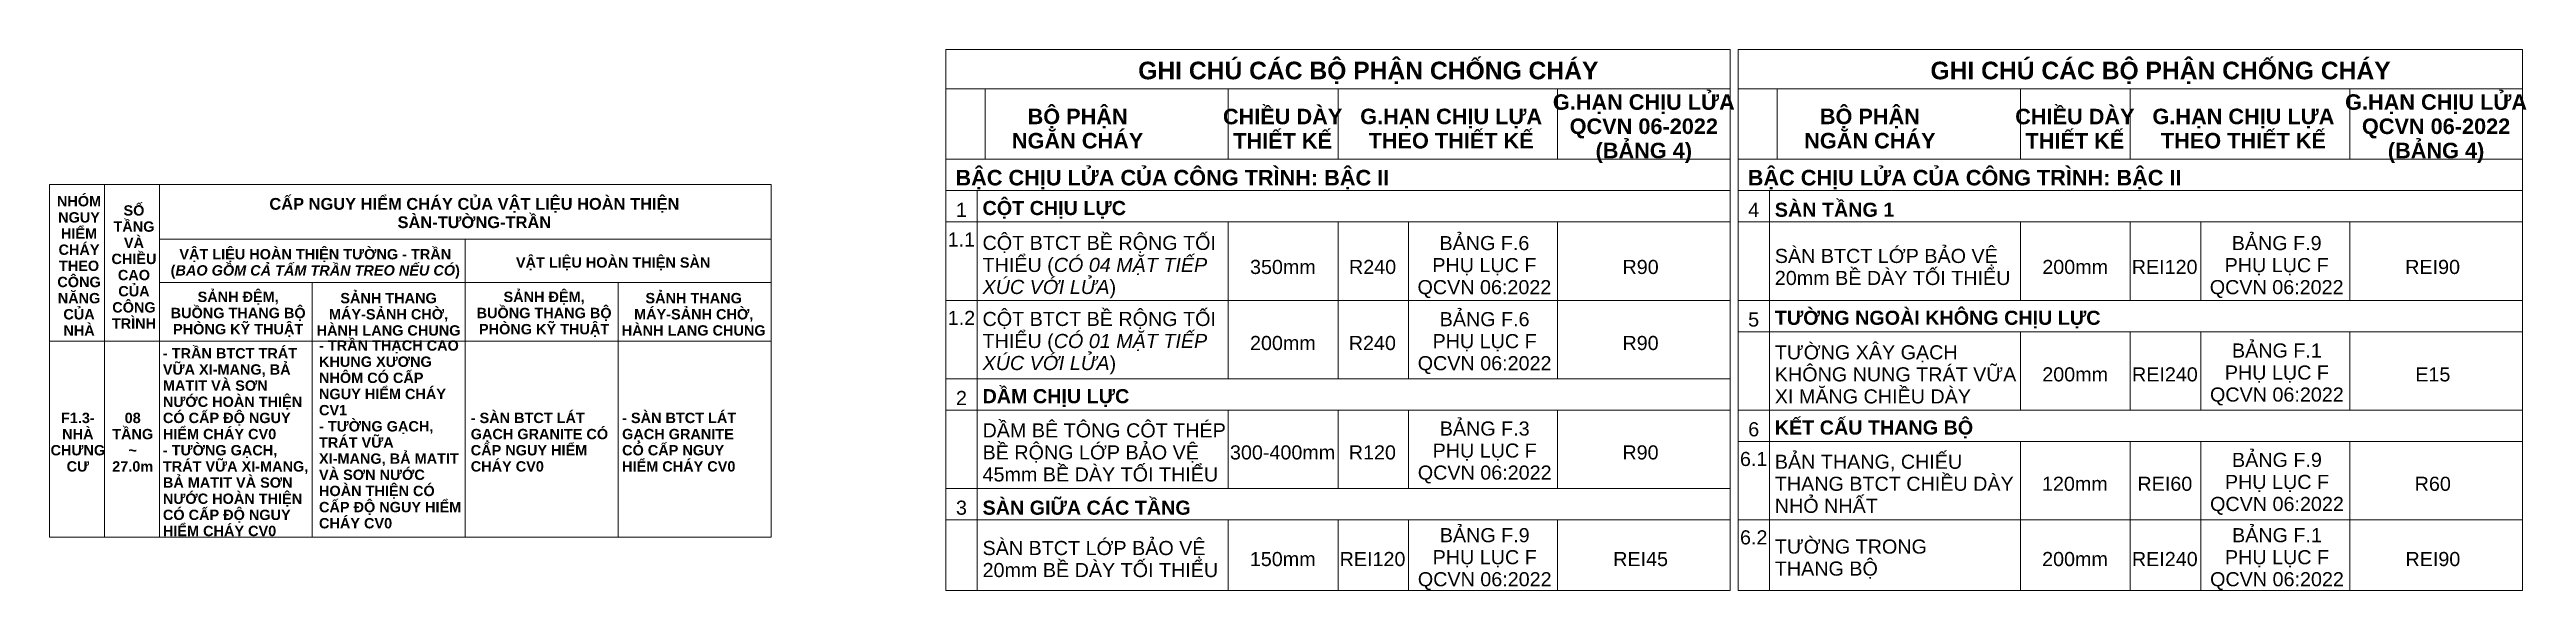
# Model space of a CAD drawing. Header units: millimetres. Extents: x 1591 to 239243, y -15958 to 82755.
# Drawn here: x 1591 to 17379, y 2351 to 5801 of the extents above; entities that cross this region are included whole.
import ezdxf

# ---------------------------------------------------------------- set-up
doc = ezdxf.new("R2010")
doc.units = ezdxf.units.MM
doc.layers.add('A-DETL-THIN', color=151, linetype='Continuous', lineweight=18)
doc.layers.add('G-ANNO-TEXT-1', color=7, linetype='Continuous', lineweight=9)
doc.styles.add('Arial_1', font='arial_0.ttf', dxfattribs={"height": 75})
doc.styles.add('Arial_2', font='arial_0.ttf', dxfattribs={"height": 112.5})
doc.styles.add('Arial_3', font='arial_0.ttf', dxfattribs={"height": 90})
doc.styles.add('Arial_B', font='arialbd_0.ttf', dxfattribs={"height": 66})
doc.styles.add('Arial_B_1', font='arialbd_0.ttf', dxfattribs={"height": 99})

msp = doc.modelspace()

# ---------------------------------------------------------------- texts
at = {"layer": 'G-ANNO-TEXT-1', "line_spacing_factor": 0.936439}
for s, insert, char_height, width, attachment_point, style in [('\\pt4.5,9,13.5,18,22.5,27,31.5,36,40.5,45,49.5,54,58.5,63,67.5,72,76.5,81,85.5,90,94.5,99,103.5,108,112.5,117,121.5,126,130.5,135,139.5,144;{\\fArial|b1|i0|c0|p34;GHI CHÚ CÁC BỘ PHẬN CHỐNG CHÁY}', (9997.2, 5652.4), 112.5, 3009.15, 5, 'Arial_2'), ('\\pt4.5,9,13.5,18,22.5,27,31.5,36,40.5,45,49.5,54,58.5,63,67.5,72,76.5,81,85.5,90,94.5,99,103.5,108,112.5,117,121.5,126,130.5,135,139.5,144;{\\fArial|b1|i0|c0|p34;GHI CHÚ CÁC BỘ PHẬN CHỐNG CHÁY}', (15047.2, 5652.4), 112.5, 3009.15, 5, 'Arial_2'), ('\\pt571.50027,1142.99955,1714.49982,2286.00009,2857.50036,3428.99964,4000.49991,4572.00018,5143.50045,5714.99973,6286.5,6858.00027,7429.49955,8000.99982,8572.50009,9144.00036,9715.49964,10286.99991,10858.50018,11430.00045,12001.49973,12573,13144.50027,13715.99955,14287.49982,14859.00009,15430.50036,16001.99964,16573.49991,17145.00018,17716.50045,18287.99973;G.HẠN CHỊU LỬA\\PQCVN 06-2022\\P(BẢNG 4)', (11753.3, 5296.3), 99, 1125, 5, 'Arial_B_1'), ('\\pt571.50027,1142.99955,1714.49982,2286.00009,2857.50036,3428.99964,4000.49991,4572.00018,5143.50045,5714.99973,6286.5,6858.00027,7429.49955,8000.99982,8572.50009,9144.00036,9715.49964,10286.99991,10858.50018,11430.00045,12001.49973,12573,13144.50027,13715.99955,14287.49982,14859.00009,15430.50036,16001.99964,16573.49991,17145.00018,17716.50045,18287.99973;G.HẠN CHỊU LỬA\\PQCVN 06-2022\\P(BẢNG 4)', (16803.3, 5296.3), 99, 1125, 5, 'Arial_B_1'), ('\\pt571.50027,1142.99955,1714.49982,2286.00009,2857.50036,3428.99964,4000.49991,4572.00018,5143.50045,5714.99973,6286.5,6858.00027,7429.49955,8000.99982,8572.50009,9144.00036,9715.49964,10286.99991,10858.50018,11430.00045,12001.49973,12573,13144.50027,13715.99955,14287.49982,14859.00009,15430.50036,16001.99964,16573.49991,17145.00018,17716.50045,18287.99973;BỘ PHẬN\\PNGĂN CHÁY', (8144.3, 5296.1), 99, 877.95, 5, 'Arial_B_1'), ('\\pt571.50027,1142.99955,1714.49982,2286.00009,2857.50036,3428.99964,4000.49991,4572.00018,5143.50045,5714.99973,6286.5,6858.00027,7429.49955,8000.99982,8572.50009,9144.00036,9715.49964,10286.99991,10858.50018,11430.00045,12001.49973,12573,13144.50027,13715.99955,14287.49982,14859.00009,15430.50036,16001.99964,16573.49991,17145.00018,17716.50045,18287.99973;CHIỀU DÀY\\PTHIẾT KẾ', (9451, 5296.1), 99, 750.15, 5, 'Arial_B_1'), ('\\pt571.50027,1142.99955,1714.49982,2286.00009,2857.50036,3428.99964,4000.49991,4572.00018,5143.50045,5714.99973,6286.5,6858.00027,7429.49955,8000.99982,8572.50009,9144.00036,9715.49964,10286.99991,10858.50018,11430.00045,12001.49973,12573,13144.50027,13715.99955,14287.49982,14859.00009,15430.50036,16001.99964,16573.49991,17145.00018,17716.50045,18287.99973;G.HẠN CHỊU LỰA THEO THIẾT KẾ', (10525.3, 5296.1), 99, 1184.85, 5, 'Arial_B_1'), ('\\pt571.50027,1142.99955,1714.49982,2286.00009,2857.50036,3428.99964,4000.49991,4572.00018,5143.50045,5714.99973,6286.5,6858.00027,7429.49955,8000.99982,8572.50009,9144.00036,9715.49964,10286.99991,10858.50018,11430.00045,12001.49973,12573,13144.50027,13715.99955,14287.49982,14859.00009,15430.50036,16001.99964,16573.49991,17145.00018,17716.50045,18287.99973;BỘ PHẬN\\PNGĂN CHÁY', (13194.3, 5296.1), 99, 877.95, 5, 'Arial_B_1'), ('\\pt571.50027,1142.99955,1714.49982,2286.00009,2857.50036,3428.99964,4000.49991,4572.00018,5143.50045,5714.99973,6286.5,6858.00027,7429.49955,8000.99982,8572.50009,9144.00036,9715.49964,10286.99991,10858.50018,11430.00045,12001.49973,12573,13144.50027,13715.99955,14287.49982,14859.00009,15430.50036,16001.99964,16573.49991,17145.00018,17716.50045,18287.99973;CHIỀU DÀY\\PTHIẾT KẾ', (14501, 5296.1), 99, 750.15, 5, 'Arial_B_1'), ('\\pt571.50027,1142.99955,1714.49982,2286.00009,2857.50036,3428.99964,4000.49991,4572.00018,5143.50045,5714.99973,6286.5,6858.00027,7429.49955,8000.99982,8572.50009,9144.00036,9715.49964,10286.99991,10858.50018,11430.00045,12001.49973,12573,13144.50027,13715.99955,14287.49982,14859.00009,15430.50036,16001.99964,16573.49991,17145.00018,17716.50045,18287.99973;G.HẠN CHỊU LỰA THEO THIẾT KẾ', (15575.3, 5296.1), 99, 1184.85, 5, 'Arial_B_1'), ('\\pt571.50027,1142.99955,1714.49982,2286.00009,2857.50036,3428.99964,4000.49991,4572.00018,5143.50045,5714.99973,6286.5,6858.00027,7429.49955,8000.99982,8572.50009,9144.00036,9715.49964,10286.99991,10858.50018,11430.00045,12001.49973,12573,13144.50027,13715.99955,14287.49982,14859.00009,15430.50036,16001.99964,16573.49991,17145.00018,17716.50045,18287.99973;BẬC CHỊU LỬA CỦA CÔNG TRÌNH: BẬC II', (7365.8, 4970.8), 99, 5140.8, 4, 'Arial_B_1'), ('\\pt571.50027,1142.99955,1714.49982,2286.00009,2857.50036,3428.99964,4000.49991,4572.00018,5143.50045,5714.99973,6286.5,6858.00027,7429.49955,8000.99982,8572.50009,9144.00036,9715.49964,10286.99991,10858.50018,11430.00045,12001.49973,12573,13144.50027,13715.99955,14287.49982,14859.00009,15430.50036,16001.99964,16573.49991,17145.00018,17716.50045,18287.99973;BẬC CHỊU LỬA CỦA CÔNG TRÌNH: BẬC II', (12415.8, 4970.8), 99, 5140.8, 4, 'Arial_B_1'), ('\\pt381.00018,761.9997,1142.99988,1524.00006,1905.00024,2285.99976,2666.99994,3048.00012,3429.0003,3809.99982,4191,4572.00018,4952.9997,5333.99988,5715.00006,6096.00024,6476.99976,6857.99994,7239.00012,7620.0003,8000.99982,8382,8763.00018,9143.9997,9524.99988,9906.00006,10287.00024,10667.99976,11048.99994,11430.00012,11811.0003,12191.99982;NHÓM NGUY HIỂM CHÁY THEO CÔNG NĂNG CỦA NHÀ', (1779.3, 4421.3), 66, 343.2, 5, 'Arial_B'), ('\\pt381.00018,761.9997,1142.99988,1524.00006,1905.00024,2285.99976,2666.99994,3048.00012,3429.0003,3809.99982,4191,4572.00018,4952.9997,5333.99988,5715.00006,6096.00024,6476.99976,6857.99994,7239.00012,7620.0003,8000.99982,8382,8763.00018,9143.9997,9524.99988,9906.00006,10287.00024,10667.99976,11048.99994,11430.00012,11811.0003,12191.99982;SỐ TẦNG VÀ CHIỀU CAO CỦA CÔNG TRÌNH', (2129.4, 4414), 66, 337.5, 5, 'Arial_B'), ('\\pt3,6,9,12,15,18,21,24,27,30,33,36,39,42,45,48,51,54,57,60,63,66,69,72,75,78,81,84,87,90,93,96;{\\fArial|b1|i0|c0|p34;CẤP NGUY HIỂM CHÁY CỦA VẬT LIỆU HOÀN THIỆN\\PSÀN-TƯỜNG-TRẦN}', (4299.1, 4757.4), 75, 3933, 5, 'Arial_1'), ('\\pt571.5,1143,1714.5,2286,2857.5,3429,4000.5,4572,5143.5,5715,6286.5,6858,7429.5,8001,8572.5,9144,9715.5,10287,10858.5,11430,12001.5,12573,13144.5,13716,14287.5,14859,15430.5,16002,16573.5,17145,17716.5,18288;1', (7403.4, 4778.3), 90, 220.5, 5, 'Arial_3'), ('\\pt571.5,1143,1714.5,2286,2857.5,3429,4000.5,4572,5143.5,5715,6286.5,6858,7429.5,8001,8572.5,9144,9715.5,10287,10858.5,11430,12001.5,12573,13144.5,13716,14287.5,14859,15430.5,16002,16573.5,17145,17716.5,18288;{\\fArial|b1|i0|c0|p34;CỘT CHỊU LỰC}', (7538.4, 4778.3), 90, 1297.8, 4, 'Arial_3'), ('\\pt571.5,1143,1714.5,2286,2857.5,3429,4000.5,4572,5143.5,5715,6286.5,6858,7429.5,8001,8572.5,9144,9715.5,10287,10858.5,11430,12001.5,12573,13144.5,13716,14287.5,14859,15430.5,16002,16573.5,17145,17716.5,18288;4', (12453.4, 4778.3), 90, 220.5, 5, 'Arial_3'), ('\\pt571.5,1143,1714.5,2286,2857.5,3429,4000.5,4572,5143.5,5715,6286.5,6858,7429.5,8001,8572.5,9144,9715.5,10287,10858.5,11430,12001.5,12573,13144.5,13716,14287.5,14859,15430.5,16002,16573.5,17145,17716.5,18288;{\\fArial|b1|i0|c0|p34;SÀN TẦNG 1}', (12588.4, 4778.3), 90, 1297.8, 4, 'Arial_3'), ('\\pt571.5,1143,1714.5,2286,2857.5,3429,4000.5,4572,5143.5,5715,6286.5,6858,7429.5,8001,8572.5,9144,9715.5,10287,10858.5,11430,12001.5,12573,13144.5,13716,14287.5,14859,15430.5,16002,16573.5,17145,17716.5,18288;1.1', (7403.4, 4589), 90, 220.5, 5, 'Arial_3'), ('\\pt571.5,1143,1714.5,2286,2857.5,3429,4000.5,4572,5143.5,5715,6286.5,6858,7429.5,8001,8572.5,9144,9715.5,10287,10858.5,11430,12001.5,12573,13144.5,13716,14287.5,14859,15430.5,16002,16573.5,17145,17716.5,18288;CỘT BTCT BỀ RỘNG TỐI THIỂU ({\\fArial|b0|i1|c0|p34;CÓ 04 MẶT TIẾP XÚC VỚI LỬA})', (7538.4, 4413.5), 90, 1530, 4, 'Arial_3'), ('\\pt571.5,1143,1714.5,2286,2857.5,3429,4000.5,4572,5143.5,5715,6286.5,6858,7429.5,8001,8572.5,9144,9715.5,10287,10858.5,11430,12001.5,12573,13144.5,13716,14287.5,14859,15430.5,16002,16573.5,17145,17716.5,18288;BẢNG F.6 \\PPHỤ LỤC F\\PQCVN 06:2022', (10737.2, 4413.5), 90, 908.1, 5, 'Arial_3'), ('\\pt571.5,1143,1714.5,2286,2857.5,3429,4000.5,4572,5143.5,5715,6286.5,6858,7429.5,8001,8572.5,9144,9715.5,10287,10858.5,11430,12001.5,12573,13144.5,13716,14287.5,14859,15430.5,16002,16573.5,17145,17716.5,18288;BẢNG F.9\\PPHỤ LỤC F\\PQCVN 06:2022', (15787.2, 4413.5), 90, 908.1, 5, 'Arial_3'), ('\\pt381.00018,761.9997,1142.99988,1524.00006,1905.00024,2285.99976,2666.99994,3048.00012,3429.0003,3809.99982,4191,4572.00018,4952.9997,5333.99988,5715.00006,6096.00024,6476.99976,6857.99994,7239.00012,7620.0003,8000.99982,8382,8763.00018,9143.9997,9524.99988,9906.00006,10287.00024,10667.99976,11048.99994,11430.00012,11811.0003,12191.99982;VẬT LIỆU HOÀN THIỆN TƯỜNG - TRẦN\\P({\\fArial|b1|i1|c0|p34;BAO GỒM CẢ TẤM TRẦN TREO NẾU CÓ})', (3285.1, 4433.9), 66, 1982.4, 5, 'Arial_B'), ('\\pt381.00018,761.9997,1142.99988,1524.00006,1905.00024,2285.99976,2666.99994,3048.00012,3429.0003,3809.99982,4191,4572.00018,4952.9997,5333.99988,5715.00006,6096.00024,6476.99976,6857.99994,7239.00012,7620.0003,8000.99982,8382,8763.00018,9143.9997,9524.99988,9906.00006,10287.00024,10667.99976,11048.99994,11430.00012,11811.0003,12191.99982;VẬT LIỆU HOÀN THIỆN SÀN', (5183.9, 4434), 66, 1972.5, 5, 'Arial_B'), ('\\pt571.5,1143,1714.5,2286,2857.5,3429,4000.5,4572,5143.5,5715,6286.5,6858,7429.5,8001,8572.5,9144,9715.5,10287,10858.5,11430,12001.5,12573,13144.5,13716,14287.5,14859,15430.5,16002,16573.5,17145,17716.5,18288;350mm', (9452.9, 4413.5), 90, 702.45, 5, 'Arial_3'), ('\\pt571.5,1143,1714.5,2286,2857.5,3429,4000.5,4572,5143.5,5715,6286.5,6858,7429.5,8001,8572.5,9144,9715.5,10287,10858.5,11430,12001.5,12573,13144.5,13716,14287.5,14859,15430.5,16002,16573.5,17145,17716.5,18288;R240', (10024.4, 4413.5), 90, 431.55, 5, 'Arial_3'), ('\\pt571.5,1143,1714.5,2286,2857.5,3429,4000.5,4572,5143.5,5715,6286.5,6858,7429.5,8001,8572.5,9144,9715.5,10287,10858.5,11430,12001.5,12573,13144.5,13716,14287.5,14859,15430.5,16002,16573.5,17145,17716.5,18288;R90', (11732.8, 4413.5), 90, 645.75, 5, 'Arial_3'), ('\\pt571.5,1143,1714.5,2286,2857.5,3429,4000.5,4572,5143.5,5715,6286.5,6858,7429.5,8001,8572.5,9144,9715.5,10287,10858.5,11430,12001.5,12573,13144.5,13716,14287.5,14859,15430.5,16002,16573.5,17145,17716.5,18288;SÀN BTCT LỚP BẢO VỆ 20mm BỀ DÀY TỐI THIỂU', (12588.4, 4413.5), 90, 1562.85, 4, 'Arial_3'), ('\\pt571.5,1143,1714.5,2286,2857.5,3429,4000.5,4572,5143.5,5715,6286.5,6858,7429.5,8001,8572.5,9144,9715.5,10287,10858.5,11430,12001.5,12573,13144.5,13716,14287.5,14859,15430.5,16002,16573.5,17145,17716.5,18288;200mm', (14502.9, 4413.5), 90, 702.45, 5, 'Arial_3'), ('\\pt571.5,1143,1714.5,2286,2857.5,3429,4000.5,4572,5143.5,5715,6286.5,6858,7429.5,8001,8572.5,9144,9715.5,10287,10858.5,11430,12001.5,12573,13144.5,13716,14287.5,14859,15430.5,16002,16573.5,17145,17716.5,18288;REI120', (15073.1, 4413.5), 90, 431.55, 5, 'Arial_3'), ('\\pt571.5,1143,1714.5,2286,2857.5,3429,4000.5,4572,5143.5,5715,6286.5,6858,7429.5,8001,8572.5,9144,9715.5,10287,10858.5,11430,12001.5,12573,13144.5,13716,14287.5,14859,15430.5,16002,16573.5,17145,17716.5,18288;REI90', (16781.2, 4413.5), 90, 645.75, 5, 'Arial_3'), ('\\pt381.00018,761.9997,1142.99988,1524.00006,1905.00024,2285.99976,2666.99994,3048.00012,3429.0003,3809.99982,4191,4572.00018,4952.9997,5333.99988,5715.00006,6096.00024,6476.99976,6857.99994,7239.00012,7620.0003,8000.99982,8382,8763.00018,9143.9997,9524.99988,9906.00006,10287.00024,10667.99976,11048.99994,11430.00012,11811.0003,12191.99982;SẢNH ĐỆM,\\PBUỒNG THANG BỘ\\PPHÒNG KỸ THUẬT', (2793.6, 4111.9), 66, 849.3, 5, 'Arial_B'), ('\\pt381.00018,761.9997,1142.99988,1524.00006,1905.00024,2285.99976,2666.99994,3048.00012,3429.0003,3809.99982,4191,4572.00018,4952.9997,5333.99988,5715.00006,6096.00024,6476.99976,6857.99994,7239.00012,7620.0003,8000.99982,8382,8763.00018,9143.9997,9524.99988,9906.00006,10287.00024,10667.99976,11048.99994,11430.00012,11811.0003,12191.99982;SẢNH THANG MÁY-SẢNH CHỜ,\\PHÀNH LANG CHUNG', (3752.1, 4111.9), 66, 900.9, 5, 'Arial_B'), ('\\pt381.00018,761.9997,1142.99988,1524.00006,1905.00024,2285.99976,2666.99994,3048.00012,3429.0003,3809.99982,4191,4572.00018,4952.9997,5333.99988,5715.00006,6096.00024,6476.99976,6857.99994,7239.00012,7620.0003,8000.99982,8382,8763.00018,9143.9997,9524.99988,9906.00006,10287.00024,10667.99976,11048.99994,11430.00012,11811.0003,12191.99982;SẢNH ĐỆM,\\PBUỒNG THANG BỘ\\PPHÒNG KỸ THUẬT', (4743.6, 4111.9), 66, 849.3, 5, 'Arial_B'), ('\\pt381.00018,761.9997,1142.99988,1524.00006,1905.00024,2285.99976,2666.99994,3048.00012,3429.0003,3809.99982,4191,4572.00018,4952.9997,5333.99988,5715.00006,6096.00024,6476.99976,6857.99994,7239.00012,7620.0003,8000.99982,8382,8763.00018,9143.9997,9524.99988,9906.00006,10287.00024,10667.99976,11048.99994,11430.00012,11811.0003,12191.99982;SẢNH THANG MÁY-SẢNH CHỜ,\\PHÀNH LANG CHUNG', (5697.1, 4111.9), 66, 900.9, 5, 'Arial_B'), ('\\pt571.5,1143,1714.5,2286,2857.5,3429,4000.5,4572,5143.5,5715,6286.5,6858,7429.5,8001,8572.5,9144,9715.5,10287,10858.5,11430,12001.5,12573,13144.5,13716,14287.5,14859,15430.5,16002,16573.5,17145,17716.5,18288;1.2', (7403.8, 4089), 90, 214.2, 5, 'Arial_3'), ('\\pt571.5,1143,1714.5,2286,2857.5,3429,4000.5,4572,5143.5,5715,6286.5,6858,7429.5,8001,8572.5,9144,9715.5,10287,10858.5,11430,12001.5,12573,13144.5,13716,14287.5,14859,15430.5,16002,16573.5,17145,17716.5,18288;CỘT BTCT BỀ RỘNG TỐI THIỂU ({\\fArial|b0|i1|c0|p34;CÓ 01 MẶT TIẾP XÚC VỚI LỬA})', (7538.4, 3928.5), 90, 1583.55, 4, 'Arial_3'), ('\\pt571.5,1143,1714.5,2286,2857.5,3429,4000.5,4572,5143.5,5715,6286.5,6858,7429.5,8001,8572.5,9144,9715.5,10287,10858.5,11430,12001.5,12573,13144.5,13716,14287.5,14859,15430.5,16002,16573.5,17145,17716.5,18288;BẢNG F.6\\PPHỤ LỤC F \\PQCVN 06:2022', (10738.5, 3928.5), 90, 1196.55, 5, 'Arial_3'), ('\\pt571.5,1143,1714.5,2286,2857.5,3429,4000.5,4572,5143.5,5715,6286.5,6858,7429.5,8001,8572.5,9144,9715.5,10287,10858.5,11430,12001.5,12573,13144.5,13716,14287.5,14859,15430.5,16002,16573.5,17145,17716.5,18288;5', (12453.4, 4078.3), 90, 220.5, 5, 'Arial_3'), ('\\pt571.5,1143,1714.5,2286,2857.5,3429,4000.5,4572,5143.5,5715,6286.5,6858,7429.5,8001,8572.5,9144,9715.5,10287,10858.5,11430,12001.5,12573,13144.5,13716,14287.5,14859,15430.5,16002,16573.5,17145,17716.5,18288;{\\fArial|b1|i0|c0|p34;TƯỜNG NGOÀI KHÔNG CHỊU LỰC}', (12588.4, 4078.3), 90, 4982.85, 4, 'Arial_3'), ('\\pt381.00018,761.9997,1142.99988,1524.00006,1905.00024,2285.99976,2666.99994,3048.00012,3429.0003,3809.99982,4191,4572.00018,4952.9997,5333.99988,5715.00006,6096.00024,6476.99976,6857.99994,7239.00012,7620.0003,8000.99982,8382,8763.00018,9143.9997,9524.99988,9906.00006,10287.00024,10667.99976,11048.99994,11430.00012,11811.0003,12191.99982;- TRẦN THẠCH CAO KHUNG XƯƠNG NHÔM CÓ CẤP NGUY HIỂM CHÁY CV1\\P- TƯỜNG GẠCH, TRÁT VỮA XI-MANG, BẢ MATIT VÀ SƠN NƯỚC HOÀN THIỆN CÓ CẤP ĐỘ NGUY HIỂM CHÁY CV0', (3308.9, 3345.9), 66, 918.9, 4, 'Arial_B'), ('\\pt571.5,1143,1714.5,2286,2857.5,3429,4000.5,4572,5143.5,5715,6286.5,6858,7429.5,8001,8572.5,9144,9715.5,10287,10858.5,11430,12001.5,12573,13144.5,13716,14287.5,14859,15430.5,16002,16573.5,17145,17716.5,18288;200mm', (9452.7, 3928.5), 90, 630.9, 5, 'Arial_3'), ('\\pt571.5,1143,1714.5,2286,2857.5,3429,4000.5,4572,5143.5,5715,6286.5,6858,7429.5,8001,8572.5,9144,9715.5,10287,10858.5,11430,12001.5,12573,13144.5,13716,14287.5,14859,15430.5,16002,16573.5,17145,17716.5,18288;R240', (10022.9, 3928.5), 90, 452.7, 5, 'Arial_3'), ('\\pt571.5,1143,1714.5,2286,2857.5,3429,4000.5,4572,5143.5,5715,6286.5,6858,7429.5,8001,8572.5,9144,9715.5,10287,10858.5,11430,12001.5,12573,13144.5,13716,14287.5,14859,15430.5,16002,16573.5,17145,17716.5,18288;R90', (11732.5, 3928.5), 90, 449.55, 5, 'Arial_3'), ('\\pt571.5,1143,1714.5,2286,2857.5,3429,4000.5,4572,5143.5,5715,6286.5,6858,7429.5,8001,8572.5,9144,9715.5,10287,10858.5,11430,12001.5,12573,13144.5,13716,14287.5,14859,15430.5,16002,16573.5,17145,17716.5,18288;BẢNG F.1\\PPHỤ LỤC F \\PQCVN 06:2022', (15788.5, 3728.5), 90, 1196.55, 5, 'Arial_3'), ('\\pt381.00018,761.9997,1142.99988,1524.00006,1905.00024,2285.99976,2666.99994,3048.00012,3429.0003,3809.99982,4191,4572.00018,4952.9997,5333.99988,5715.00006,6096.00024,6476.99976,6857.99994,7239.00012,7620.0003,8000.99982,8382,8763.00018,9143.9997,9524.99988,9906.00006,10287.00024,10667.99976,11048.99994,11430.00012,11811.0003,12191.99982;- TRẦN BTCT TRÁT VỮA XI-MANG, BẢ MATIT VÀ SƠN NƯỚC HOÀN THIỆN CÓ CẤP ĐỘ NGUY HIỂM CHÁY CV0\\P- TƯỜNG GẠCH, TRÁT VỮA XI-MANG, BẢ MATIT VÀ SƠN NƯỚC HOÀN THIỆN CÓ CẤP ĐỘ NGUY HIỂM CHÁY CV0', (2313.9, 3296.4), 66, 962.4, 4, 'Arial_B'), ('\\pt571.5,1143,1714.5,2286,2857.5,3429,4000.5,4572,5143.5,5715,6286.5,6858,7429.5,8001,8572.5,9144,9715.5,10287,10858.5,11430,12001.5,12573,13144.5,13716,14287.5,14859,15430.5,16002,16573.5,17145,17716.5,18288;TƯỜNG XÂY GẠCH KHÔNG NUNG TRÁT VỮA XI MĂNG CHIỀU DÀY', (12588.4, 3728.5), 90, 1583.55, 4, 'Arial_3'), ('\\pt571.5,1143,1714.5,2286,2857.5,3429,4000.5,4572,5143.5,5715,6286.5,6858,7429.5,8001,8572.5,9144,9715.5,10287,10858.5,11430,12001.5,12573,13144.5,13716,14287.5,14859,15430.5,16002,16573.5,17145,17716.5,18288;{\\fArial|b1|i0|c0|p34;DẦM CHỊU LỰC}', (7538.4, 3578.3), 90, 1297.8, 4, 'Arial_3'), ('\\pt571.5,1143,1714.5,2286,2857.5,3429,4000.5,4572,5143.5,5715,6286.5,6858,7429.5,8001,8572.5,9144,9715.5,10287,10858.5,11430,12001.5,12573,13144.5,13716,14287.5,14859,15430.5,16002,16573.5,17145,17716.5,18288;200mm', (14502.7, 3728.5), 90, 630.9, 5, 'Arial_3'), ('\\pt571.5,1143,1714.5,2286,2857.5,3429,4000.5,4572,5143.5,5715,6286.5,6858,7429.5,8001,8572.5,9144,9715.5,10287,10858.5,11430,12001.5,12573,13144.5,13716,14287.5,14859,15430.5,16002,16573.5,17145,17716.5,18288;REI240', (15074.7, 3728.5), 90, 452.7, 5, 'Arial_3'), ('\\pt571.5,1143,1714.5,2286,2857.5,3429,4000.5,4572,5143.5,5715,6286.5,6858,7429.5,8001,8572.5,9144,9715.5,10287,10858.5,11430,12001.5,12573,13144.5,13716,14287.5,14859,15430.5,16002,16573.5,17145,17716.5,18288;E15', (16782.5, 3728.5), 90, 449.55, 5, 'Arial_3'), ('\\pt381.00018,761.9997,1142.99988,1524.00006,1905.00024,2285.99976,2666.99994,3048.00012,3429.0003,3809.99982,4191,4572.00018,4952.9997,5333.99988,5715.00006,6096.00024,6476.99976,6857.99994,7239.00012,7620.0003,8000.99982,8382,8763.00018,9143.9997,9524.99988,9906.00006,10287.00024,10667.99976,11048.99994,11430.00012,11811.0003,12191.99982;F1.3-\\PNHÀ CHƯNG CƯ', (1771.8, 3296.4), 66, 341.4, 5, 'Arial_B'), ('\\pt381.00018,761.9997,1142.99988,1524.00006,1905.00024,2285.99976,2666.99994,3048.00012,3429.0003,3809.99982,4191,4572.00018,4952.9997,5333.99988,5715.00006,6096.00024,6476.99976,6857.99994,7239.00012,7620.0003,8000.99982,8382,8763.00018,9143.9997,9524.99988,9906.00006,10287.00024,10667.99976,11048.99994,11430.00012,11811.0003,12191.99982;08 TẦNG ~ 27.0m', (2121.3, 3296.2), 66, 331.5, 5, 'Arial_B'), ('\\pt381.00018,761.9997,1142.99988,1524.00006,1905.00024,2285.99976,2666.99994,3048.00012,3429.0003,3809.99982,4191,4572.00018,4952.9997,5333.99988,5715.00006,6096.00024,6476.99976,6857.99994,7239.00012,7620.0003,8000.99982,8382,8763.00018,9143.9997,9524.99988,9906.00006,10287.00024,10667.99976,11048.99994,11430.00012,11811.0003,12191.99982;- SÀN BTCT LÁT GẠCH GRANITE CÓ CẤP NGUY HIỂM CHÁY CV0', (4275.9, 3296.4), 66, 928.8, 4, 'Arial_B'), ('\\pt381.00018,761.9997,1142.99988,1524.00006,1905.00024,2285.99976,2666.99994,3048.00012,3429.0003,3809.99982,4191,4572.00018,4952.9997,5333.99988,5715.00006,6096.00024,6476.99976,6857.99994,7239.00012,7620.0003,8000.99982,8382,8763.00018,9143.9997,9524.99988,9906.00006,10287.00024,10667.99976,11048.99994,11430.00012,11811.0003,12191.99982;- SÀN BTCT LÁT GẠCH GRANITE CÓ CẤP NGUY HIỂM CHÁY CV0', (5240.9, 3296.4), 66, 849.3, 4, 'Arial_B'), ('\\pt571.5,1143,1714.5,2286,2857.5,3429,4000.5,4572,5143.5,5715,6286.5,6858,7429.5,8001,8572.5,9144,9715.5,10287,10858.5,11430,12001.5,12573,13144.5,13716,14287.5,14859,15430.5,16002,16573.5,17145,17716.5,18288;2', (7403.8, 3578.3), 90, 214.2, 5, 'Arial_3'), ('\\pt571.5,1143,1714.5,2286,2857.5,3429,4000.5,4572,5143.5,5715,6286.5,6858,7429.5,8001,8572.5,9144,9715.5,10287,10858.5,11430,12001.5,12573,13144.5,13716,14287.5,14859,15430.5,16002,16573.5,17145,17716.5,18288;DẦM BÊ TÔNG CÔT THÉP BỀ RỘNG LỚP BẢO VỆ 45mm BỀ DÀY TỐI THIỂU', (7538.4, 3230.8), 90, 1589.4, 4, 'Arial_3'), ('\\pt571.5,1143,1714.5,2286,2857.5,3429,4000.5,4572,5143.5,5715,6286.5,6858,7429.5,8001,8572.5,9144,9715.5,10287,10858.5,11430,12001.5,12573,13144.5,13716,14287.5,14859,15430.5,16002,16573.5,17145,17716.5,18288;BẢNG F.3\\PPHỤ LỤC F \\PQCVN 06:2022', (10739, 3230.8), 90, 1024.2, 5, 'Arial_3'), ('\\pt571.5,1143,1714.5,2286,2857.5,3429,4000.5,4572,5143.5,5715,6286.5,6858,7429.5,8001,8572.5,9144,9715.5,10287,10858.5,11430,12001.5,12573,13144.5,13716,14287.5,14859,15430.5,16002,16573.5,17145,17716.5,18288;6', (12453.8, 3378.3), 90, 214.2, 5, 'Arial_3'), ('\\pt571.5,1143,1714.5,2286,2857.5,3429,4000.5,4572,5143.5,5715,6286.5,6858,7429.5,8001,8572.5,9144,9715.5,10287,10858.5,11430,12001.5,12573,13144.5,13716,14287.5,14859,15430.5,16002,16573.5,17145,17716.5,18288;{\\fArial|b1|i0|c0|p34;KẾT CẤU THANG BỘ}', (12588.4, 3378.3), 90, 4953.15, 4, 'Arial_3'), ('\\pt571.5,1143,1714.5,2286,2857.5,3429,4000.5,4572,5143.5,5715,6286.5,6858,7429.5,8001,8572.5,9144,9715.5,10287,10858.5,11430,12001.5,12573,13144.5,13716,14287.5,14859,15430.5,16002,16573.5,17145,17716.5,18288;300-400mm', (9450.8, 3230.8), 90, 735.3, 5, 'Arial_3'), ('\\pt571.5,1143,1714.5,2286,2857.5,3429,4000.5,4572,5143.5,5715,6286.5,6858,7429.5,8001,8572.5,9144,9715.5,10287,10858.5,11430,12001.5,12573,13144.5,13716,14287.5,14859,15430.5,16002,16573.5,17145,17716.5,18288;R120', (10023, 3230.8), 90, 464.4, 5, 'Arial_3'), ('\\pt571.5,1143,1714.5,2286,2857.5,3429,4000.5,4572,5143.5,5715,6286.5,6858,7429.5,8001,8572.5,9144,9715.5,10287,10858.5,11430,12001.5,12573,13144.5,13716,14287.5,14859,15430.5,16002,16573.5,17145,17716.5,18288;R90', (11732.2, 3230.8), 90, 461.25, 5, 'Arial_3'), ('\\pt571.5,1143,1714.5,2286,2857.5,3429,4000.5,4572,5143.5,5715,6286.5,6858,7429.5,8001,8572.5,9144,9715.5,10287,10858.5,11430,12001.5,12573,13144.5,13716,14287.5,14859,15430.5,16002,16573.5,17145,17716.5,18288;6.1', (12453.4, 3189), 90, 220.5, 5, 'Arial_3'), ('\\pt571.5,1143,1714.5,2286,2857.5,3429,4000.5,4572,5143.5,5715,6286.5,6858,7429.5,8001,8572.5,9144,9715.5,10287,10858.5,11430,12001.5,12573,13144.5,13716,14287.5,14859,15430.5,16002,16573.5,17145,17716.5,18288;BẢN THANG, CHIẾU THANG BTCT CHIỀU DÀY NHỎ NHẤT', (12588.4, 3030.8), 90, 1559.7, 4, 'Arial_3'), ('\\pt571.5,1143,1714.5,2286,2857.5,3429,4000.5,4572,5143.5,5715,6286.5,6858,7429.5,8001,8572.5,9144,9715.5,10287,10858.5,11430,12001.5,12573,13144.5,13716,14287.5,14859,15430.5,16002,16573.5,17145,17716.5,18288;BẢNG F.9\\PPHỤ LỤC F \\PQCVN 06:2022', (15789, 3030.8), 90, 1024.2, 5, 'Arial_3'), ('\\pt571.5,1143,1714.5,2286,2857.5,3429,4000.5,4572,5143.5,5715,6286.5,6858,7429.5,8001,8572.5,9144,9715.5,10287,10858.5,11430,12001.5,12573,13144.5,13716,14287.5,14859,15430.5,16002,16573.5,17145,17716.5,18288;120mm', (14500.8, 3030.8), 90, 735.3, 5, 'Arial_3'), ('\\pt571.5,1143,1714.5,2286,2857.5,3429,4000.5,4572,5143.5,5715,6286.5,6858,7429.5,8001,8572.5,9144,9715.5,10287,10858.5,11430,12001.5,12573,13144.5,13716,14287.5,14859,15430.5,16002,16573.5,17145,17716.5,18288;REI60', (15074.5, 3030.8), 90, 464.4, 5, 'Arial_3'), ('\\pt571.5,1143,1714.5,2286,2857.5,3429,4000.5,4572,5143.5,5715,6286.5,6858,7429.5,8001,8572.5,9144,9715.5,10287,10858.5,11430,12001.5,12573,13144.5,13716,14287.5,14859,15430.5,16002,16573.5,17145,17716.5,18288;R60', (16782.2, 3030.8), 90, 461.25, 5, 'Arial_3'), ('\\pt571.5,1143,1714.5,2286,2857.5,3429,4000.5,4572,5143.5,5715,6286.5,6858,7429.5,8001,8572.5,9144,9715.5,10287,10858.5,11430,12001.5,12573,13144.5,13716,14287.5,14859,15430.5,16002,16573.5,17145,17716.5,18288;3', (7403.8, 2878.3), 90, 214.2, 5, 'Arial_3'), ('\\pt571.5,1143,1714.5,2286,2857.5,3429,4000.5,4572,5143.5,5715,6286.5,6858,7429.5,8001,8572.5,9144,9715.5,10287,10858.5,11430,12001.5,12573,13144.5,13716,14287.5,14859,15430.5,16002,16573.5,17145,17716.5,18288;{\\fArial|b1|i0|c0|p34;SÀN GIỮA CÁC TẦNG}', (7538.4, 2878.3), 90, 2074.5, 4, 'Arial_3'), ('\\pt571.5,1143,1714.5,2286,2857.5,3429,4000.5,4572,5143.5,5715,6286.5,6858,7429.5,8001,8572.5,9144,9715.5,10287,10858.5,11430,12001.5,12573,13144.5,13716,14287.5,14859,15430.5,16002,16573.5,17145,17716.5,18288;SÀN BTCT LỚP BẢO VỆ 20mm BỀ DÀY TỐI THIỂU', (7538.4, 2550.8), 90, 1574.55, 4, 'Arial_3'), ('\\pt571.5,1143,1714.5,2286,2857.5,3429,4000.5,4572,5143.5,5715,6286.5,6858,7429.5,8001,8572.5,9144,9715.5,10287,10858.5,11430,12001.5,12573,13144.5,13716,14287.5,14859,15430.5,16002,16573.5,17145,17716.5,18288;BẢNG F.9\\PPHỤ LỤC F \\PQCVN 06:2022', (10739.2, 2550.8), 90, 982.35, 5, 'Arial_3'), ('\\pt571.5,1143,1714.5,2286,2857.5,3429,4000.5,4572,5143.5,5715,6286.5,6858,7429.5,8001,8572.5,9144,9715.5,10287,10858.5,11430,12001.5,12573,13144.5,13716,14287.5,14859,15430.5,16002,16573.5,17145,17716.5,18288;6.2', (12453.8, 2689), 90, 214.2, 5, 'Arial_3'), ('\\pt571.5,1143,1714.5,2286,2857.5,3429,4000.5,4572,5143.5,5715,6286.5,6858,7429.5,8001,8572.5,9144,9715.5,10287,10858.5,11430,12001.5,12573,13144.5,13716,14287.5,14859,15430.5,16002,16573.5,17145,17716.5,18288;TƯỜNG TRONG\\PTHANG BỘ', (12588.4, 2550.8), 90, 1574.55, 4, 'Arial_3'), ('\\pt571.5,1143,1714.5,2286,2857.5,3429,4000.5,4572,5143.5,5715,6286.5,6858,7429.5,8001,8572.5,9144,9715.5,10287,10858.5,11430,12001.5,12573,13144.5,13716,14287.5,14859,15430.5,16002,16573.5,17145,17716.5,18288;BẢNG F.1\\PPHỤ LỤC F \\PQCVN 06:2022', (15789.2, 2550.8), 90, 982.35, 5, 'Arial_3'), ('\\pt571.5,1143,1714.5,2286,2857.5,3429,4000.5,4572,5143.5,5715,6286.5,6858,7429.5,8001,8572.5,9144,9715.5,10287,10858.5,11430,12001.5,12573,13144.5,13716,14287.5,14859,15430.5,16002,16573.5,17145,17716.5,18288;150mm', (9451.7, 2550.8), 90, 616.05, 5, 'Arial_3'), ('\\pt571.5,1143,1714.5,2286,2857.5,3429,4000.5,4572,5143.5,5715,6286.5,6858,7429.5,8001,8572.5,9144,9715.5,10287,10858.5,11430,12001.5,12573,13144.5,13716,14287.5,14859,15430.5,16002,16573.5,17145,17716.5,18288;REI120', (10024.1, 2550.8), 90, 482.4, 5, 'Arial_3'), ('\\pt571.5,1143,1714.5,2286,2857.5,3429,4000.5,4572,5143.5,5715,6286.5,6858,7429.5,8001,8572.5,9144,9715.5,10287,10858.5,11430,12001.5,12573,13144.5,13716,14287.5,14859,15430.5,16002,16573.5,17145,17716.5,18288;REI45', (11732.9, 2550.8), 90, 535.95, 5, 'Arial_3'), ('\\pt571.5,1143,1714.5,2286,2857.5,3429,4000.5,4572,5143.5,5715,6286.5,6858,7429.5,8001,8572.5,9144,9715.5,10287,10858.5,11430,12001.5,12573,13144.5,13716,14287.5,14859,15430.5,16002,16573.5,17145,17716.5,18288;200mm', (14501.7, 2550.8), 90, 616.05, 5, 'Arial_3'), ('\\pt571.5,1143,1714.5,2286,2857.5,3429,4000.5,4572,5143.5,5715,6286.5,6858,7429.5,8001,8572.5,9144,9715.5,10287,10858.5,11430,12001.5,12573,13144.5,13716,14287.5,14859,15430.5,16002,16573.5,17145,17716.5,18288;REI240', (15074.1, 2550.8), 90, 482.4, 5, 'Arial_3'), ('\\pt571.5,1143,1714.5,2286,2857.5,3429,4000.5,4572,5143.5,5715,6286.5,6858,7429.5,8001,8572.5,9144,9715.5,10287,10858.5,11430,12001.5,12573,13144.5,13716,14287.5,14859,15430.5,16002,16573.5,17145,17716.5,18288;REI90', (16782.9, 2550.8), 90, 535.95, 5, 'Arial_3')]:
    msp.add_mtext(s, dxfattribs=dict(at, insert=insert, char_height=char_height, width=width, attachment_point=attachment_point, style=style))

# ---------------------------------------------------------------- linework, layer by layer
at = {"layer": 'A-DETL-THIN'}
for p, q in [((7304.2, 5800.8), (12304.2, 5800.8)), ((7304.2, 2350.8), (7304.2, 5800.8)), ((12304.2, 2350.8), (12304.2, 5800.8)), ((12354.2, 5800.8), (17354.2, 5800.8)), ((12354.2, 2350.8), (12354.2, 5800.8)), ((17354.2, 2350.8), (17354.2, 5800.8)), ((7304.2, 5550.8), (12304.2, 5550.8)), ((7554.2, 5100.8), (7554.2, 5550.8)), ((9104.2, 5100.8), (9104.2, 5550.8)), ((9804.2, 5100.8), (9804.2, 5550.8)), ((11204.2, 5100.8), (11204.2, 5550.8)), ((12304.2, 3700.8), (12304.2, 5550.8)), ((12354.2, 5550.8), (17354.2, 5550.8)), ((12604.2, 5100.8), (12604.2, 5550.8)), ((14154.2, 5100.8), (14154.2, 5550.8)), ((14854.2, 5100.8), (14854.2, 5550.8)), ((16254.2, 5100.8), (16254.2, 5550.8)), ((17354.2, 3500.8), (17354.2, 5550.8)), ((7304.2, 5100.8), (12304.2, 5100.8)), ((12354.2, 5100.8), (17354.2, 5100.8)), ((1591.3, 2690.9), (1591.3, 4940.9)), ((1591.3, 4940.9), (6191.3, 4940.9)), ((1941.3, 2690.9), (1941.3, 4940.9)), ((2291.3, 2690.9), (2291.3, 4940.9)), ((6191.3, 2690.9), (6191.3, 4940.9)), ((7304.2, 4900.8), (12304.2, 4900.8)), ((7504.2, 2350.8), (7504.2, 4900.8)), ((12354.2, 4900.8), (17354.2, 4900.8)), ((12554.2, 2350.8), (12554.2, 4900.8)), ((2291.3, 4590.9), (6191.3, 4590.9)), ((4241.3, 2690.9), (4241.3, 4590.9)), ((7304.2, 4700.8), (12304.2, 4700.8)), ((9104.2, 3700.8), (9104.2, 4700.8)), ((9804.2, 3700.8), (9804.2, 4700.8)), ((10254.2, 3700.8), (10254.2, 4700.8)), ((11204.2, 3700.8), (11204.2, 4700.8)), ((12354.2, 4700.8), (17354.2, 4700.8)), ((14154.2, 4200.8), (14154.2, 4700.8)), ((14854.2, 4200.8), (14854.2, 4700.8)), ((15304.2, 4200.8), (15304.2, 4700.8)), ((16254.2, 4200.8), (16254.2, 4700.8)), ((2291.3, 4315.9), (6191.3, 4315.9)), ((3266.3, 2690.9), (3266.3, 4315.9)), ((5216.3, 2690.9), (5216.3, 4315.9)), ((7304.2, 4200.8), (12304.2, 4200.8)), ((12354.2, 4200.8), (17354.2, 4200.8)), ((12354.2, 4000.8), (17354.2, 4000.8)), ((14154.2, 3500.8), (14154.2, 4000.8)), ((14854.2, 3500.8), (14854.2, 4000.8)), ((15304.2, 3500.8), (15304.2, 4000.8)), ((16254.2, 3500.8), (16254.2, 4000.8)), ((1591.3, 3940.9), (6191.3, 3940.9)), ((7304.2, 3700.8), (12304.2, 3700.8)), ((7304.2, 3500.8), (12304.2, 3500.8)), ((9104.2, 3000.8), (9104.2, 3500.8)), ((9804.2, 3000.8), (9804.2, 3500.8)), ((10254.2, 3000.8), (10254.2, 3500.8)), ((11204.2, 3000.8), (11204.2, 3500.8)), ((12354.2, 3500.8), (17354.2, 3500.8)), ((12354.2, 3300.8), (17354.2, 3300.8)), ((14154.2, 2800.8), (14154.2, 3300.8)), ((14854.2, 2800.8), (14854.2, 3300.8)), ((15304.2, 2800.8), (15304.2, 3300.8)), ((16254.2, 2800.8), (16254.2, 3300.8)), ((7304.2, 3000.8), (12304.2, 3000.8)), ((1591.3, 2690.9), (5431.3, 2690.9)), ((1591.3, 2690.9), (5431.3, 2690.9)), ((1591.3, 2690.9), (6191.3, 2690.9)), ((7304.2, 2800.8), (12304.2, 2800.8)), ((9104.2, 2350.8), (9104.2, 2800.8)), ((9804.2, 2350.8), (9804.2, 2800.8)), ((10254.2, 2350.8), (10254.2, 2800.8)), ((11204.2, 2350.8), (11204.2, 2800.8)), ((12354.2, 2800.8), (17354.2, 2800.8)), ((12354.2, 2800.8), (17354.2, 2800.8)), ((14154.2, 2350.8), (14154.2, 2800.8)), ((14854.2, 2350.8), (14854.2, 2800.8)), ((15304.2, 2350.8), (15304.2, 2800.8)), ((16254.2, 2350.8), (16254.2, 2800.8)), ((7304.2, 2350.8), (12304.2, 2350.8)), ((12354.2, 2350.8), (17354.2, 2350.8))]:
    msp.add_line(p, q, dxfattribs=at)

msp.set_redraw_order([(e.dxf.handle, doc.entitydb.next_handle()) for e in msp.query("TEXT MTEXT ATTDEF DIMENSION ARC_DIMENSION")])  # texts and dimensions are drawn at this point

doc.saveas('drawing.dxf')
